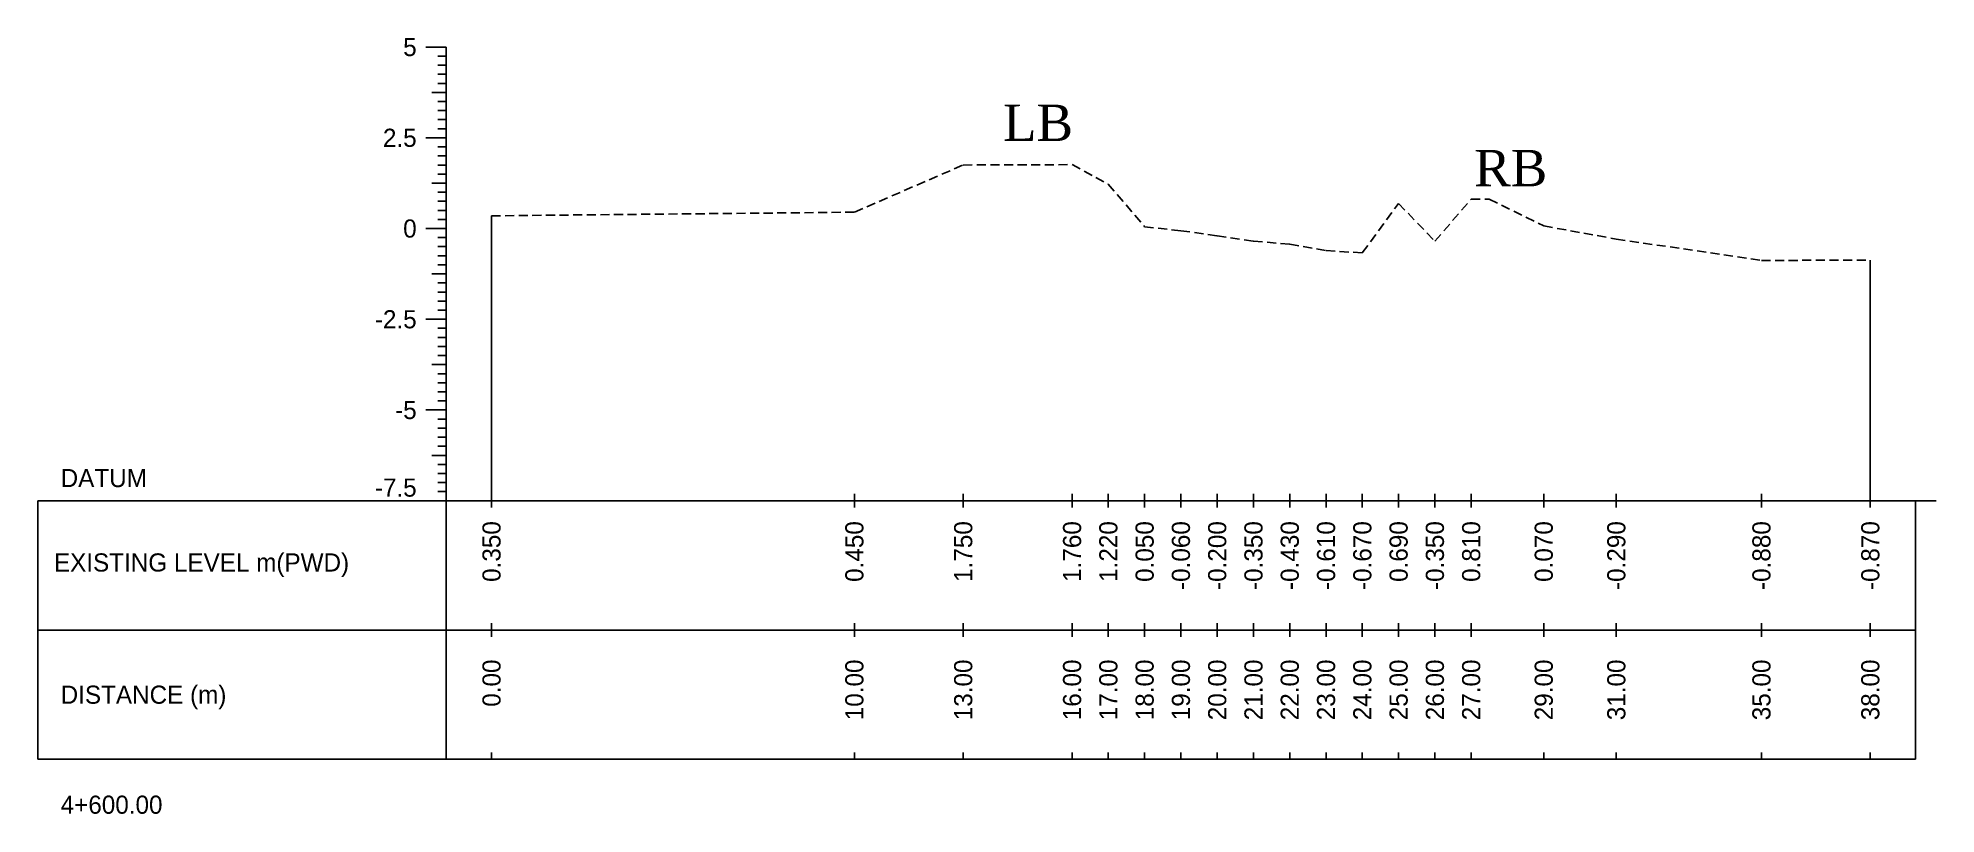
# Model space of a CAD drawing. Header units: inches. Extents: x 6579 to 9220, y -2276 to -1013.
# Drawn here: x 8780.2 to 8832.5, y -1369.5 to -1348.1 of the extents above; entities that cross this region are included whole.
import ezdxf
from ezdxf.enums import TextEntityAlignment as Align

# ---------------------------------------------------------------- set-up
doc = ezdxf.new("R2010")
doc.units = ezdxf.units.IN
doc.header["$MEASUREMENT"] = 0
doc.linetypes.add('HIDDEN', pattern=[0.375, 0.25, -0.125])
doc.layers.add('CS_Drawing', color=7, linetype='Continuous')
doc.layers.add('GL', color=3, linetype='HIDDEN')
doc.styles.add('romans', font='romans.shx')

msp = doc.modelspace()

# ---------------------------------------------------------------- texts
at = {"char_height": 1, "width": 263.40586, "attachment_point": 1, "style": 'romans'}
for s, insert in [('{\\fTimes New Roman|b0|i0|c0|p18;LB}', (8806.799, -1349.98)), ('{\\fTimes New Roman|b0|i0|c0|p18;LB}', (8806.799, -1349.98)), ('{\\fTimes New Roman|b0|i0|c0|p18;RB}', (8819.784, -1351.228)), ('{\\fTimes New Roman|b0|i0|c0|p18;RB}', (8819.784, -1351.228))]:
    msp.add_mtext(s, dxfattribs=dict(at, insert=insert))
at = {"layer": 'CS_Drawing'}
for s, p in [('5', (8790.637, -1348.394)), ('5', (8790.637, -1348.394)), ('2.5', (8790.637, -1350.894)), ('2.5', (8790.637, -1350.894)), ('0', (8790.637, -1353.394)), ('0', (8790.637, -1353.394)), ('-2.5', (8790.637, -1355.894)), ('-2.5', (8790.637, -1355.894)), ('-5', (8790.637, -1358.394)), ('-5', (8790.637, -1358.394))]:
    msp.add_text(s, height=0.5, dxfattribs=at).set_placement(p, align=Align.MIDDLE_RIGHT)
for s, p in [('DATUM', (8780.825, -1360.269)), ('DATUM', (8780.825, -1360.269)), ('EXISTING LEVEL m(PWD)', (8780.64, -1362.595)), ('EXISTING LEVEL m(PWD)', (8780.64, -1362.595)), ('DISTANCE (m)', (8780.825, -1366.238)), ('DISTANCE (m)', (8780.825, -1366.238)), ('4+600.00', (8780.825, -1369.269)), ('4+600.00', (8780.825, -1369.269))]:
    msp.add_text(s, height=0.5, dxfattribs=at).set_placement(p, align=Align.MIDDLE_LEFT)
msp.add_text('-7.5', height=0.5, dxfattribs=at).set_placement((8790.637, -1360.782), align=Align.RIGHT)
msp.add_text('-7.5', height=0.5, dxfattribs=at).set_placement((8790.637, -1360.782), align=Align.RIGHT)
for s, p in [('0.350', (8792.7, -1361.457)), ('0.350', (8792.7, -1361.457)), ('0.450', (8802.7, -1361.457)), ('0.450', (8802.7, -1361.457)), ('1.750', (8805.7, -1361.457)), ('1.750', (8805.7, -1361.457)), ('1.760', (8808.7, -1361.457)), ('1.760', (8808.7, -1361.457)), ('1.220', (8809.7, -1361.457)), ('1.220', (8809.7, -1361.457)), ('0.050', (8810.7, -1361.457)), ('0.050', (8810.7, -1361.457)), ('-0.060', (8811.7, -1361.457)), ('-0.060', (8811.7, -1361.457)), ('-0.200', (8812.7, -1361.457)), ('-0.200', (8812.7, -1361.457)), ('-0.350', (8813.7, -1361.457)), ('-0.350', (8813.7, -1361.457)), ('-0.430', (8814.7, -1361.457)), ('-0.430', (8814.7, -1361.457)), ('-0.610', (8815.7, -1361.457)), ('-0.610', (8815.7, -1361.457)), ('-0.670', (8816.7, -1361.457)), ('-0.670', (8816.7, -1361.457)), ('0.690', (8817.7, -1361.457)), ('0.690', (8817.7, -1361.457)), ('-0.350', (8818.7, -1361.457)), ('-0.350', (8818.7, -1361.457)), ('0.810', (8819.7, -1361.457)), ('0.810', (8819.7, -1361.457)), ('0.070', (8821.7, -1361.457)), ('0.070', (8821.7, -1361.457)), ('-0.290', (8823.7, -1361.457)), ('-0.290', (8823.7, -1361.457)), ('-0.880', (8827.7, -1361.457)), ('-0.880', (8827.7, -1361.457)), ('-0.870', (8830.7, -1361.457)), ('-0.870', (8830.7, -1361.457)), ('0.00', (8792.7, -1365.269)), ('0.00', (8792.7, -1365.269)), ('10.00', (8802.7, -1365.269)), ('10.00', (8802.7, -1365.269)), ('13.00', (8805.7, -1365.269)), ('13.00', (8805.7, -1365.269)), ('16.00', (8808.7, -1365.269)), ('16.00', (8808.7, -1365.269)), ('17.00', (8809.7, -1365.269)), ('17.00', (8809.7, -1365.269)), ('18.00', (8810.7, -1365.269)), ('18.00', (8810.7, -1365.269)), ('19.00', (8811.7, -1365.269)), ('19.00', (8811.7, -1365.269)), ('20.00', (8812.7, -1365.269)), ('20.00', (8812.7, -1365.269)), ('21.00', (8813.7, -1365.269)), ('21.00', (8813.7, -1365.269)), ('22.00', (8814.7, -1365.269)), ('22.00', (8814.7, -1365.269)), ('23.00', (8815.7, -1365.269)), ('23.00', (8815.7, -1365.269)), ('24.00', (8816.7, -1365.269)), ('24.00', (8816.7, -1365.269)), ('25.00', (8817.7, -1365.269)), ('25.00', (8817.7, -1365.269)), ('26.00', (8818.7, -1365.269)), ('26.00', (8818.7, -1365.269)), ('27.00', (8819.7, -1365.269)), ('27.00', (8819.7, -1365.269)), ('29.00', (8821.7, -1365.269)), ('29.00', (8821.7, -1365.269)), ('31.00', (8823.7, -1365.269)), ('31.00', (8823.7, -1365.269)), ('35.00', (8827.7, -1365.269)), ('35.00', (8827.7, -1365.269)), ('38.00', (8830.7, -1365.269)), ('38.00', (8830.7, -1365.269))]:
    msp.add_text(s, height=0.5, rotation=90, dxfattribs=at).set_placement(p, align=Align.MIDDLE_RIGHT)

# ---------------------------------------------------------------- linework, layer by layer
at = {"layer": 'CS_Drawing'}
for p, q in [((8791.45, -1348.394), (8790.887, -1348.394)), ((8791.45, -1348.394), (8790.887, -1348.394)), ((8791.45, -1348.394), (8791.056, -1348.394)), ((8791.45, -1348.394), (8791.056, -1348.394)), ((8791.45, -1348.394), (8791.225, -1348.394)), ((8791.45, -1348.394), (8791.225, -1348.394)), ((8791.45, -1360.894), (8791.45, -1348.394)), ((8791.45, -1360.894), (8791.45, -1348.394)), ((8791.45, -1348.644), (8791.225, -1348.644)), ((8791.45, -1348.644), (8791.225, -1348.644)), ((8791.45, -1348.894), (8791.225, -1348.894)), ((8791.45, -1348.894), (8791.225, -1348.894)), ((8791.45, -1349.644), (8791.056, -1349.644)), ((8791.45, -1349.644), (8791.056, -1349.644)), ((8791.45, -1349.144), (8791.225, -1349.144)), ((8791.45, -1349.144), (8791.225, -1349.144)), ((8791.45, -1349.394), (8791.225, -1349.394)), ((8791.45, -1349.394), (8791.225, -1349.394)), ((8791.45, -1349.644), (8791.225, -1349.644)), ((8791.45, -1349.644), (8791.225, -1349.644)), ((8791.45, -1349.894), (8791.225, -1349.894)), ((8791.45, -1349.894), (8791.225, -1349.894)), ((8791.45, -1350.144), (8791.225, -1350.144)), ((8791.45, -1350.144), (8791.225, -1350.144)), ((8791.45, -1350.394), (8791.225, -1350.394)), ((8791.45, -1350.394), (8791.225, -1350.394)), ((8791.45, -1350.644), (8791.225, -1350.644)), ((8791.45, -1350.644), (8791.225, -1350.644)), ((8791.45, -1350.894), (8790.887, -1350.894)), ((8791.45, -1350.894), (8790.887, -1350.894)), ((8791.45, -1350.894), (8791.056, -1350.894)), ((8791.45, -1350.894), (8791.056, -1350.894)), ((8791.45, -1350.894), (8791.225, -1350.894)), ((8791.45, -1350.894), (8791.225, -1350.894)), ((8791.45, -1351.144), (8791.225, -1351.144)), ((8791.45, -1351.144), (8791.225, -1351.144)), ((8791.45, -1351.394), (8791.225, -1351.394)), ((8791.45, -1351.394), (8791.225, -1351.394)), ((8791.45, -1351.644), (8791.225, -1351.644)), ((8791.45, -1351.644), (8791.225, -1351.644)), ((8791.45, -1352.144), (8791.056, -1352.144)), ((8791.45, -1352.144), (8791.056, -1352.144)), ((8791.45, -1351.894), (8791.225, -1351.894)), ((8791.45, -1351.894), (8791.225, -1351.894)), ((8791.45, -1352.144), (8791.225, -1352.144)), ((8791.45, -1352.144), (8791.225, -1352.144)), ((8791.45, -1352.394), (8791.225, -1352.394)), ((8791.45, -1352.394), (8791.225, -1352.394)), ((8791.45, -1352.644), (8791.225, -1352.644)), ((8791.45, -1352.644), (8791.225, -1352.644)), ((8791.45, -1352.894), (8791.225, -1352.894)), ((8791.45, -1352.894), (8791.225, -1352.894)), ((8791.45, -1353.144), (8791.225, -1353.144)), ((8791.45, -1353.144), (8791.225, -1353.144)), ((8792.7, -1360.894), (8792.7, -1353.044)), ((8792.7, -1360.894), (8792.7, -1353.044)), ((8791.45, -1353.394), (8790.887, -1353.394)), ((8791.45, -1353.394), (8790.887, -1353.394)), ((8791.45, -1353.394), (8791.056, -1353.394)), ((8791.45, -1353.394), (8791.056, -1353.394)), ((8791.45, -1353.394), (8791.225, -1353.394)), ((8791.45, -1353.394), (8791.225, -1353.394)), ((8791.45, -1353.644), (8791.225, -1353.644)), ((8791.45, -1353.644), (8791.225, -1353.644)), ((8791.45, -1353.894), (8791.225, -1353.894)), ((8791.45, -1353.894), (8791.225, -1353.894)), ((8791.45, -1354.144), (8791.225, -1354.144)), ((8791.45, -1354.144), (8791.225, -1354.144)), ((8830.7, -1360.894), (8830.7, -1354.264)), ((8830.7, -1360.894), (8830.7, -1354.264)), ((8791.45, -1354.644), (8791.056, -1354.644)), ((8791.45, -1354.644), (8791.056, -1354.644)), ((8791.45, -1354.394), (8791.225, -1354.394)), ((8791.45, -1354.394), (8791.225, -1354.394)), ((8791.45, -1354.644), (8791.225, -1354.644)), ((8791.45, -1354.644), (8791.225, -1354.644)), ((8791.45, -1354.894), (8791.225, -1354.894)), ((8791.45, -1354.894), (8791.225, -1354.894)), ((8791.45, -1355.144), (8791.225, -1355.144)), ((8791.45, -1355.144), (8791.225, -1355.144)), ((8791.45, -1355.394), (8791.225, -1355.394)), ((8791.45, -1355.394), (8791.225, -1355.394)), ((8791.45, -1355.894), (8790.887, -1355.894)), ((8791.45, -1355.894), (8790.887, -1355.894)), ((8791.45, -1355.894), (8791.056, -1355.894)), ((8791.45, -1355.894), (8791.056, -1355.894)), ((8791.45, -1355.644), (8791.225, -1355.644)), ((8791.45, -1355.644), (8791.225, -1355.644)), ((8791.45, -1355.894), (8791.225, -1355.894)), ((8791.45, -1355.894), (8791.225, -1355.894)), ((8791.45, -1356.144), (8791.225, -1356.144)), ((8791.45, -1356.144), (8791.225, -1356.144)), ((8791.45, -1356.394), (8791.225, -1356.394)), ((8791.45, -1356.394), (8791.225, -1356.394)), ((8791.45, -1356.644), (8791.225, -1356.644)), ((8791.45, -1356.644), (8791.225, -1356.644)), ((8791.45, -1356.894), (8791.225, -1356.894)), ((8791.45, -1356.894), (8791.225, -1356.894)), ((8791.45, -1357.144), (8791.056, -1357.144)), ((8791.45, -1357.144), (8791.056, -1357.144)), ((8791.45, -1357.144), (8791.225, -1357.144)), ((8791.45, -1357.144), (8791.225, -1357.144)), ((8791.45, -1357.394), (8791.225, -1357.394)), ((8791.45, -1357.394), (8791.225, -1357.394)), ((8791.45, -1357.644), (8791.225, -1357.644)), ((8791.45, -1357.644), (8791.225, -1357.644)), ((8791.45, -1357.894), (8791.225, -1357.894)), ((8791.45, -1357.894), (8791.225, -1357.894)), ((8791.45, -1358.394), (8790.887, -1358.394)), ((8791.45, -1358.394), (8790.887, -1358.394)), ((8791.45, -1358.394), (8791.056, -1358.394)), ((8791.45, -1358.394), (8791.056, -1358.394)), ((8791.45, -1358.144), (8791.225, -1358.144)), ((8791.45, -1358.144), (8791.225, -1358.144)), ((8791.45, -1358.394), (8791.225, -1358.394)), ((8791.45, -1358.394), (8791.225, -1358.394)), ((8791.45, -1358.644), (8791.225, -1358.644)), ((8791.45, -1358.644), (8791.225, -1358.644)), ((8791.45, -1358.894), (8791.225, -1358.894)), ((8791.45, -1358.894), (8791.225, -1358.894)), ((8791.45, -1359.144), (8791.225, -1359.144)), ((8791.45, -1359.144), (8791.225, -1359.144)), ((8791.45, -1359.394), (8791.225, -1359.394)), ((8791.45, -1359.394), (8791.225, -1359.394)), ((8791.45, -1359.644), (8791.056, -1359.644)), ((8791.45, -1359.644), (8791.056, -1359.644)), ((8791.45, -1359.644), (8791.225, -1359.644)), ((8791.45, -1359.644), (8791.225, -1359.644)), ((8791.45, -1359.894), (8791.225, -1359.894)), ((8791.45, -1359.894), (8791.225, -1359.894)), ((8791.45, -1360.144), (8791.225, -1360.144)), ((8791.45, -1360.144), (8791.225, -1360.144)), ((8791.45, -1360.394), (8791.225, -1360.394)), ((8791.45, -1360.394), (8791.225, -1360.394)), ((8791.45, -1360.644), (8791.225, -1360.644)), ((8791.45, -1360.644), (8791.225, -1360.644)), ((8780.2, -1360.894), (8791.45, -1360.894)), ((8780.2, -1360.894), (8780.2, -1368.019)), ((8780.2, -1360.894), (8791.45, -1360.894)), ((8780.2, -1360.894), (8780.2, -1368.019)), ((8791.45, -1360.894), (8790.887, -1360.894)), ((8791.45, -1360.894), (8790.887, -1360.894)), ((8791.45, -1360.894), (8791.056, -1360.894)), ((8791.45, -1360.894), (8791.056, -1360.894)), ((8791.45, -1360.894), (8791.225, -1360.894)), ((8791.45, -1360.894), (8791.225, -1360.894)), ((8791.45, -1360.894), (8831.95, -1360.894)), ((8791.45, -1360.894), (8791.45, -1368.019)), ((8791.45, -1360.894), (8831.95, -1360.894)), ((8791.45, -1360.894), (8791.45, -1368.019)), ((8792.7, -1361.082), (8792.7, -1360.707)), ((8792.7, -1361.082), (8792.7, -1360.707)), ((8802.7, -1361.082), (8802.7, -1360.707)), ((8802.7, -1361.082), (8802.7, -1360.707)), ((8805.7, -1361.082), (8805.7, -1360.707)), ((8805.7, -1361.082), (8805.7, -1360.707)), ((8808.7, -1361.082), (8808.7, -1360.707)), ((8808.7, -1361.082), (8808.7, -1360.707)), ((8809.7, -1361.082), (8809.7, -1360.707)), ((8809.7, -1361.082), (8809.7, -1360.707)), ((8810.7, -1361.082), (8810.7, -1360.707)), ((8810.7, -1361.082), (8810.7, -1360.707)), ((8811.7, -1361.082), (8811.7, -1360.707)), ((8811.7, -1361.082), (8811.7, -1360.707)), ((8812.7, -1361.082), (8812.7, -1360.707)), ((8812.7, -1361.082), (8812.7, -1360.707)), ((8813.7, -1361.082), (8813.7, -1360.707)), ((8813.7, -1361.082), (8813.7, -1360.707)), ((8814.7, -1361.082), (8814.7, -1360.707)), ((8814.7, -1361.082), (8814.7, -1360.707)), ((8815.7, -1361.082), (8815.7, -1360.707)), ((8815.7, -1361.082), (8815.7, -1360.707)), ((8816.7, -1361.082), (8816.7, -1360.707)), ((8816.7, -1361.082), (8816.7, -1360.707)), ((8817.7, -1361.082), (8817.7, -1360.707)), ((8817.7, -1361.082), (8817.7, -1360.707)), ((8818.7, -1361.082), (8818.7, -1360.707)), ((8818.7, -1361.082), (8818.7, -1360.707)), ((8819.7, -1361.082), (8819.7, -1360.707)), ((8819.7, -1361.082), (8819.7, -1360.707)), ((8821.7, -1361.082), (8821.7, -1360.707)), ((8821.7, -1361.082), (8821.7, -1360.707)), ((8823.7, -1361.082), (8823.7, -1360.707)), ((8823.7, -1361.082), (8823.7, -1360.707)), ((8827.7, -1361.082), (8827.7, -1360.707)), ((8827.7, -1361.082), (8827.7, -1360.707)), ((8830.7, -1361.082), (8830.7, -1360.707)), ((8830.7, -1361.082), (8830.7, -1360.707)), ((8831.95, -1360.894), (8832.512, -1360.894)), ((8831.95, -1360.894), (8832.343, -1360.894)), ((8831.95, -1360.894), (8832.175, -1360.894)), ((8831.95, -1360.894), (8831.95, -1368.019)), ((8831.95, -1360.894), (8832.512, -1360.894)), ((8831.95, -1360.894), (8832.343, -1360.894)), ((8831.95, -1360.894), (8832.175, -1360.894)), ((8831.95, -1360.894), (8831.95, -1368.019)), ((8792.7, -1364.644), (8792.7, -1364.269)), ((8792.7, -1364.644), (8792.7, -1364.269)), ((8802.7, -1364.644), (8802.7, -1364.269)), ((8802.7, -1364.644), (8802.7, -1364.269)), ((8805.7, -1364.644), (8805.7, -1364.269)), ((8805.7, -1364.644), (8805.7, -1364.269)), ((8808.7, -1364.644), (8808.7, -1364.269)), ((8808.7, -1364.644), (8808.7, -1364.269)), ((8809.7, -1364.644), (8809.7, -1364.269)), ((8809.7, -1364.644), (8809.7, -1364.269)), ((8810.7, -1364.644), (8810.7, -1364.269)), ((8810.7, -1364.644), (8810.7, -1364.269)), ((8811.7, -1364.644), (8811.7, -1364.269)), ((8811.7, -1364.644), (8811.7, -1364.269)), ((8812.7, -1364.644), (8812.7, -1364.269)), ((8812.7, -1364.644), (8812.7, -1364.269)), ((8813.7, -1364.644), (8813.7, -1364.269)), ((8813.7, -1364.644), (8813.7, -1364.269)), ((8814.7, -1364.644), (8814.7, -1364.269)), ((8814.7, -1364.644), (8814.7, -1364.269)), ((8815.7, -1364.644), (8815.7, -1364.269)), ((8815.7, -1364.644), (8815.7, -1364.269)), ((8816.7, -1364.644), (8816.7, -1364.269)), ((8816.7, -1364.644), (8816.7, -1364.269)), ((8817.7, -1364.644), (8817.7, -1364.269)), ((8817.7, -1364.644), (8817.7, -1364.269)), ((8818.7, -1364.644), (8818.7, -1364.269)), ((8818.7, -1364.644), (8818.7, -1364.269)), ((8819.7, -1364.644), (8819.7, -1364.269)), ((8819.7, -1364.644), (8819.7, -1364.269)), ((8821.7, -1364.644), (8821.7, -1364.269)), ((8821.7, -1364.644), (8821.7, -1364.269)), ((8823.7, -1364.644), (8823.7, -1364.269)), ((8823.7, -1364.644), (8823.7, -1364.269)), ((8827.7, -1364.644), (8827.7, -1364.269)), ((8827.7, -1364.644), (8827.7, -1364.269)), ((8830.7, -1364.644), (8830.7, -1364.269)), ((8830.7, -1364.644), (8830.7, -1364.269)), ((8780.2, -1364.457), (8791.45, -1364.457)), ((8780.2, -1364.457), (8791.45, -1364.457)), ((8791.45, -1364.457), (8831.95, -1364.457)), ((8791.45, -1364.457), (8831.95, -1364.457)), ((8791.45, -1364.457), (8831.95, -1364.457)), ((8791.45, -1364.457), (8831.95, -1364.457)), ((8792.7, -1368.019), (8792.7, -1367.832)), ((8792.7, -1368.019), (8792.7, -1367.832)), ((8802.7, -1368.019), (8802.7, -1367.832)), ((8802.7, -1368.019), (8802.7, -1367.832)), ((8805.7, -1368.019), (8805.7, -1367.832)), ((8805.7, -1368.019), (8805.7, -1367.832)), ((8808.7, -1368.019), (8808.7, -1367.832)), ((8808.7, -1368.019), (8808.7, -1367.832)), ((8809.7, -1368.019), (8809.7, -1367.832)), ((8809.7, -1368.019), (8809.7, -1367.832)), ((8810.7, -1368.019), (8810.7, -1367.832)), ((8810.7, -1368.019), (8810.7, -1367.832)), ((8811.7, -1368.019), (8811.7, -1367.832)), ((8811.7, -1368.019), (8811.7, -1367.832)), ((8812.7, -1368.019), (8812.7, -1367.832)), ((8812.7, -1368.019), (8812.7, -1367.832)), ((8813.7, -1368.019), (8813.7, -1367.832)), ((8813.7, -1368.019), (8813.7, -1367.832)), ((8814.7, -1368.019), (8814.7, -1367.832)), ((8814.7, -1368.019), (8814.7, -1367.832)), ((8815.7, -1368.019), (8815.7, -1367.832)), ((8815.7, -1368.019), (8815.7, -1367.832)), ((8816.7, -1368.019), (8816.7, -1367.832)), ((8816.7, -1368.019), (8816.7, -1367.832)), ((8817.7, -1368.019), (8817.7, -1367.832)), ((8817.7, -1368.019), (8817.7, -1367.832)), ((8818.7, -1368.019), (8818.7, -1367.832)), ((8818.7, -1368.019), (8818.7, -1367.832)), ((8819.7, -1368.019), (8819.7, -1367.832)), ((8819.7, -1368.019), (8819.7, -1367.832)), ((8821.7, -1368.019), (8821.7, -1367.832)), ((8821.7, -1368.019), (8821.7, -1367.832)), ((8823.7, -1368.019), (8823.7, -1367.832)), ((8823.7, -1368.019), (8823.7, -1367.832)), ((8827.7, -1368.019), (8827.7, -1367.832)), ((8827.7, -1368.019), (8827.7, -1367.832)), ((8830.7, -1368.019), (8830.7, -1367.832)), ((8830.7, -1368.019), (8830.7, -1367.832)), ((8780.2, -1368.019), (8791.45, -1368.019)), ((8780.2, -1368.019), (8791.45, -1368.019)), ((8791.45, -1368.019), (8831.95, -1368.019)), ((8791.45, -1368.019), (8831.95, -1368.019))]:
    msp.add_line(p, q, dxfattribs=at)
at = {"layer": 'GL'}
msp.add_lwpolyline([(8792.7, -1353.044), (8802.7, -1352.944), (8805.7, -1351.644), (8808.7, -1351.634), (8809.7, -1352.174), (8810.7, -1353.344), (8811.7, -1353.454), (8812.7, -1353.594), (8813.7, -1353.744), (8814.7, -1353.824), (8815.7, -1354.004), (8816.7, -1354.064), (8817.7, -1352.704), (8818.7, -1353.744), (8819.7, -1352.584), (8820.2, -1352.584), (8821.7, -1353.324), (8823.7, -1353.684), (8827.7, -1354.274), (8830.7, -1354.264)], dxfattribs=at)
msp.add_lwpolyline([(8792.7, -1353.044), (8802.7, -1352.944), (8805.7, -1351.644), (8808.7, -1351.634), (8809.7, -1352.174), (8810.7, -1353.344), (8811.7, -1353.454), (8812.7, -1353.594), (8813.7, -1353.744), (8814.7, -1353.824), (8815.7, -1354.004), (8816.7, -1354.064), (8817.7, -1352.704), (8818.7, -1353.744), (8819.7, -1352.584), (8820.2, -1352.584), (8821.7, -1353.324), (8823.7, -1353.684), (8827.7, -1354.274), (8830.7, -1354.264)], dxfattribs=at)

msp.set_redraw_order([(e.dxf.handle, doc.entitydb.next_handle()) for e in msp.query("TEXT MTEXT ATTDEF DIMENSION ARC_DIMENSION")])  # texts and dimensions are drawn at this point

doc.saveas('drawing.dxf')
